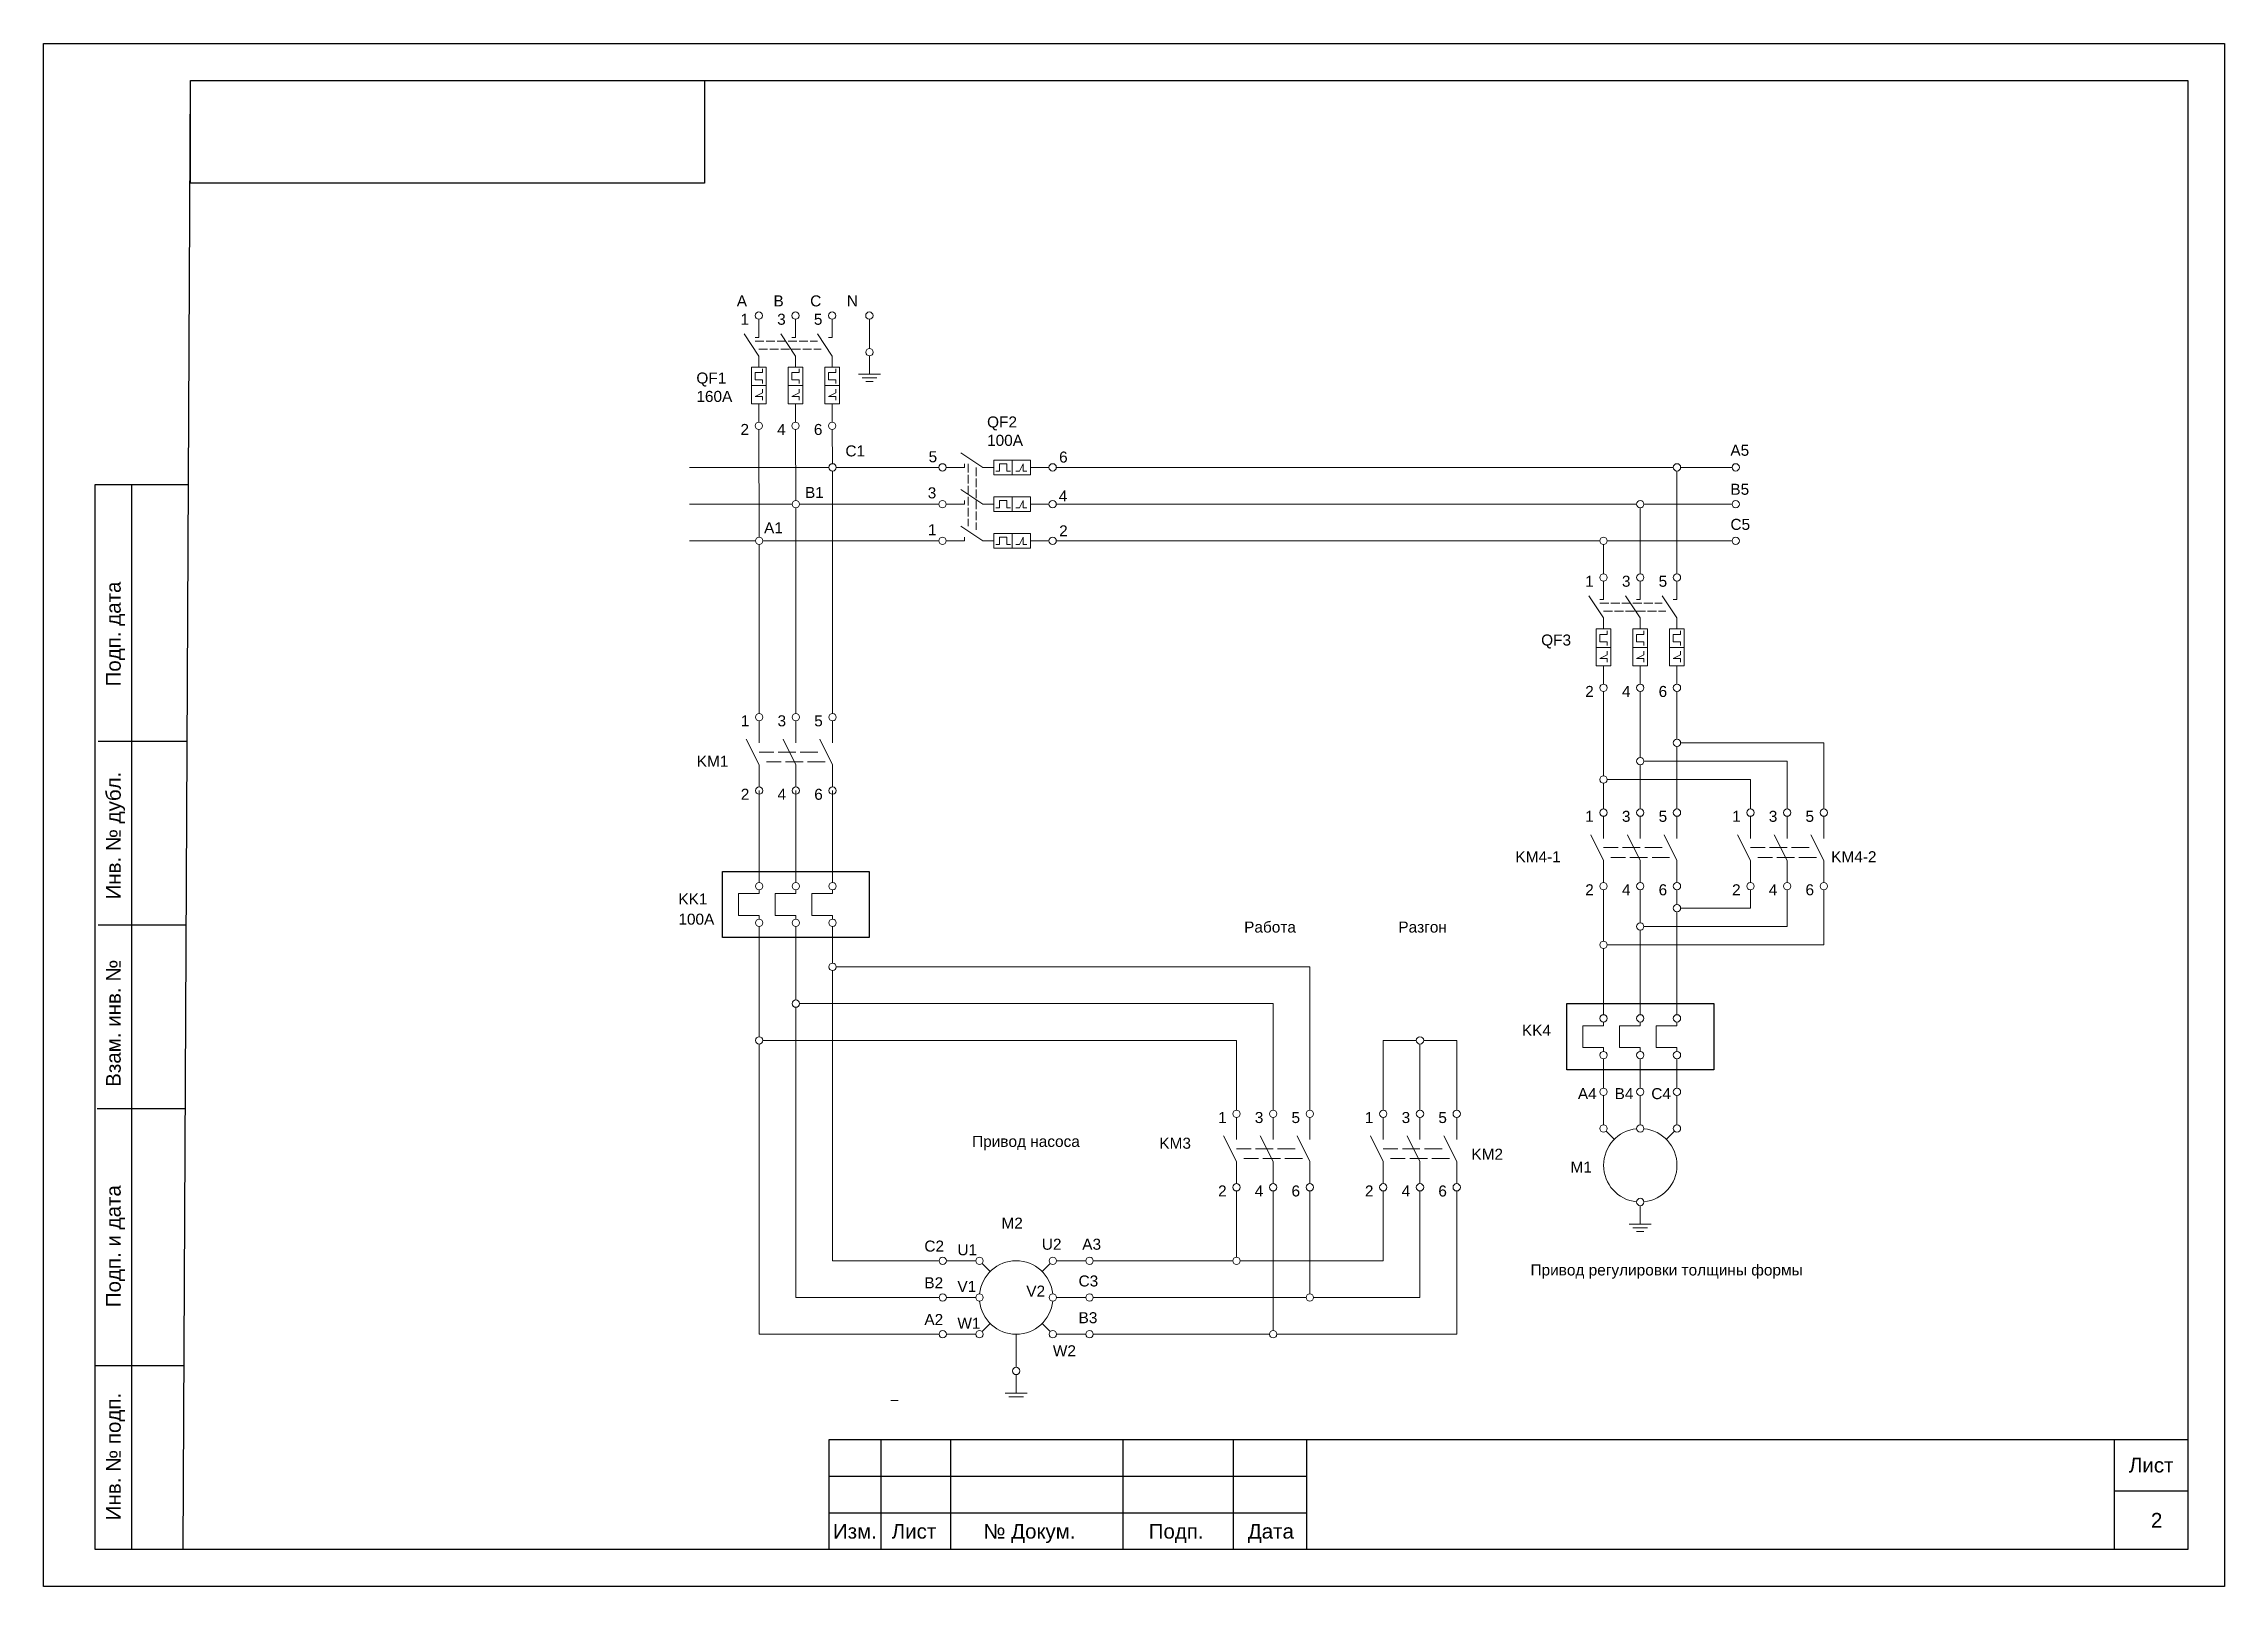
# Model space of a CAD drawing. Header units: millimetres. Extents: x 1674 to 4134, y 3039 to 4116.
# Drawn here: x 1999 to 2296, y 3615.5 to 3825.5 of the extents above; entities that cross this region are included whole.
import ezdxf

# ---------------------------------------------------------------- set-up
doc = ezdxf.new("R2010")
doc.units = ezdxf.units.MM
doc.linetypes.add('ACAD_ISO02W100', pattern=[15, 12, -3])
doc.layers.add('Аппаратура', color=7, linetype='Continuous', lineweight=20)
doc.layers.add('Рамки', color=7, linetype='Continuous', lineweight=25)
doc.styles.get("Standard").update_dxf_attribs({"font": 'arial.ttf'})

msp = doc.modelspace()

# ---------------------------------------------------------------- texts
at = {"layer": 'Аппаратура'}
for s, p in [('A', (2093.4, 3789.73)), ('B', (2098.4, 3789.73)), ('C', (2103.4, 3789.73)), ('N', (2108.4, 3789.73)), ('1', (2093.9, 3787.23)), ('3', (2098.9, 3787.23)), ('5', (2103.9, 3787.23)), ('QF1', (2087.9, 3779.23)), ('160A', (2087.9, 3776.73)), ('2', (2093.9, 3772.23)), ('4', (2098.9, 3772.23)), ('6', (2103.9, 3772.23)), ('QF2', (2127.49, 3773.25)), ('100A', (2127.49, 3770.75)), ('C1', (2108.2, 3769.31)), ('5', (2119.53, 3768.52)), ('6', (2137.3, 3768.47)), ('A5', (2228.72, 3769.4)), ('B1', (2102.69, 3763.65)), ('3', (2119.41, 3763.6)), ('4', (2137.26, 3763.18)), ('B5', (2228.72, 3764.09)), ('A1', (2097.12, 3758.84)), ('1', (2119.44, 3758.58)), ('C5', (2228.73, 3759.31)), ('2', (2137.3, 3758.43)), ('1', (2208.95, 3751.57)), ('3', (2213.95, 3751.57)), ('5', (2218.95, 3751.57)), ('QF3', (2202.95, 3743.57)), ('2', (2208.95, 3736.57)), ('4', (2213.95, 3736.57)), ('6', (2218.95, 3736.57)), ('1', (2093.95, 3732.57)), ('3', (2098.95, 3732.57)), ('5', (2103.95, 3732.57)), ('KM1', (2087.95, 3727.07)), ('2', (2093.95, 3722.57)), ('4', (2098.95, 3722.57)), ('6', (2103.95, 3722.57)), ('1', (2208.95, 3719.57)), ('3', (2213.95, 3719.57)), ('5', (2218.95, 3719.57)), ('1', (2228.95, 3719.57)), ('3', (2233.95, 3719.57)), ('5', (2238.95, 3719.57)), ('KM4-1', (2199.45, 3714.07)), ('KM4-2', (2242.45, 3714.07)), ('KK1', (2085.45, 3708.32)), ('2', (2208.95, 3709.57)), ('4', (2213.95, 3709.57)), ('6', (2218.95, 3709.57)), ('2', (2228.95, 3709.57)), ('4', (2233.95, 3709.57)), ('6', (2238.95, 3709.57)), ('100A', (2085.45, 3705.57)), ('Работа', (2162.5, 3704.5)), ('Разгон', (2183.5, 3704.5)), ('KK4', (2200.33, 3690.44)), ('A4', (2207.95, 3681.82)), ('B4', (2212.95, 3681.82)), ('C4', (2217.95, 3681.82)), ('1', (2158.95, 3678.57)), ('3', (2163.95, 3678.57)), ('5', (2168.95, 3678.57)), ('1', (2178.95, 3678.57)), ('3', (2183.95, 3678.57)), ('5', (2188.95, 3678.57)), ('Привод насоса', (2125.45, 3675.32)), ('KM3', (2150.95, 3675.07)), ('KM2', (2193.45, 3673.57)), ('M1', (2206.95, 3671.82)), ('2', (2158.95, 3668.57)), ('4', (2163.95, 3668.57)), ('6', (2168.95, 3668.57)), ('2', (2178.95, 3668.57)), ('4', (2183.95, 3668.57)), ('6', (2188.95, 3668.57)), ('M2', (2129.45, 3664.19)), ('C2', (2118.95, 3661.07)), ('U1', (2123.45, 3660.57)), ('U2', (2134.95, 3661.32)), ('A3', (2140.45, 3661.32)), ('Привод регулировки толщины формы', (2201.5, 3657.82)), ('B2', (2118.95, 3656.07)), ('V1', (2123.45, 3655.57)), ('V2', (2132.83, 3654.94)), ('C3', (2139.95, 3656.32)), ('A2', (2118.95, 3651.07)), ('W1', (2123.45, 3650.57)), ('B3', (2139.95, 3651.32)), ('W2', (2136.45, 3646.82))]:
    msp.add_text(s, height=1.5, dxfattribs=at).set_placement(p)
at = {"layer": 'Рамки'}
for s, p in [('Подп. дата', (2009.5, 3738)), ('Инв. № дубл.', (2009.5, 3709)), ('Взам. инв. №', (2009.5, 3683.5)), ('Подп. и дата', (2009.5, 3653.5)), ('Инв. № подп.', (2009.5, 3624.5))]:
    msp.add_text(s, height=2, rotation=90, dxfattribs=at).set_placement(p)
for s, p in [('Лист', (2283, 3631)), ('Изм.', (2106.5, 3622)), ('Лист', (2114.5, 3622)), ('№ Докум.', (2127, 3622)), ('Подп.', (2149.5, 3622)), ('Дата', (2163, 3622)), ('2', (2286, 3623.5))]:
    msp.add_text(s, height=2, dxfattribs=at).set_placement(p)

# ---------------------------------------------------------------- linework, layer by layer
at = {"layer": 'Аппаратура'}
for p, q in [((2096.4, 3785.48), (2096.4, 3787.98)), ((2101.4, 3785.48), (2101.4, 3787.98)), ((2106.4, 3785.48), (2106.4, 3787.98)), ((2111.47, 3787.98), (2111.48, 3783.99)), ((2096.4, 3782.98), (2094.4, 3785.98)), ((2095.9, 3785.48), (2096.4, 3785.48)), ((2101.4, 3782.98), (2099.4, 3785.98)), ((2100.9, 3785.48), (2101.4, 3785.48)), ((2106.4, 3782.98), (2104.4, 3785.98)), ((2105.9, 3785.48), (2106.4, 3785.48)), ((2096.4, 3781.48), (2096.4, 3782.98)), ((2096.9, 3781.23), (2096.9, 3780.73)), ((2101.4, 3781.48), (2101.4, 3782.98)), ((2101.9, 3781.23), (2101.9, 3780.73)), ((2106.4, 3781.48), (2106.4, 3782.98)), ((2106.9, 3781.23), (2106.9, 3780.73)), ((2111.48, 3780.49), (2111.48, 3782.99)), ((2095.4, 3778.98), (2097.4, 3778.98)), ((2096.9, 3780.73), (2095.9, 3780.73)), ((2095.9, 3780.73), (2095.9, 3779.73)), ((2095.9, 3779.73), (2096.9, 3779.73)), ((2095.9, 3777.48), (2096.9, 3777.98)), ((2096.9, 3779.73), (2096.9, 3779.23)), ((2096.9, 3777.98), (2096.9, 3778.48)), ((2100.4, 3778.98), (2102.4, 3778.98)), ((2101.9, 3780.73), (2100.9, 3780.73)), ((2100.9, 3780.73), (2100.9, 3779.73)), ((2100.9, 3779.73), (2101.9, 3779.73)), ((2100.9, 3777.48), (2101.9, 3777.98)), ((2101.9, 3779.73), (2101.9, 3779.23)), ((2101.9, 3777.98), (2101.9, 3778.48)), ((2105.4, 3778.98), (2107.4, 3778.98)), ((2106.9, 3780.73), (2105.9, 3780.73)), ((2105.9, 3780.73), (2105.9, 3779.73)), ((2105.9, 3779.73), (2106.9, 3779.73)), ((2105.9, 3777.48), (2106.9, 3777.98)), ((2106.9, 3779.73), (2106.9, 3779.23)), ((2106.9, 3777.98), (2106.9, 3778.48)), ((2112.98, 3780.49), (2109.98, 3780.49)), ((2112.48, 3779.99), (2110.48, 3779.99)), ((2111.98, 3779.49), (2110.98, 3779.49)), ((2096.9, 3777.48), (2095.9, 3777.48)), ((2096.4, 3776.48), (2096.4, 3773.98)), ((2096.9, 3776.98), (2096.9, 3777.48)), ((2101.9, 3777.48), (2100.9, 3777.48)), ((2101.4, 3776.48), (2101.4, 3773.98)), ((2101.9, 3776.98), (2101.9, 3777.48)), ((2106.9, 3777.48), (2105.9, 3777.48)), ((2106.4, 3776.48), (2106.4, 3773.98)), ((2106.9, 3776.98), (2106.9, 3777.48)), ((2096.4, 3772.98), (2096.45, 3758.32)), ((2101.4, 3772.98), (2101.45, 3763.32)), ((2106.4, 3772.98), (2106.45, 3768.32)), ((2126.92, 3767.82), (2123.92, 3769.82)), ((2086.95, 3767.82), (2105.95, 3767.82)), ((2106.45, 3767.32), (2106.45, 3734.32)), ((2106.95, 3767.82), (2120.92, 3767.82)), ((2124.42, 3767.82), (2121.92, 3767.82)), ((2124.42, 3768.32), (2124.42, 3767.82)), ((2128.42, 3767.82), (2126.92, 3767.82)), ((2128.67, 3767.32), (2129.17, 3767.32)), ((2129.17, 3767.32), (2129.17, 3768.32)), ((2129.17, 3768.32), (2130.17, 3768.32)), ((2130.17, 3768.32), (2130.17, 3767.32)), ((2130.17, 3767.32), (2130.67, 3767.32)), ((2130.92, 3768.82), (2130.92, 3766.82)), ((2131.92, 3767.32), (2131.42, 3767.32)), ((2132.42, 3768.32), (2131.92, 3767.32)), ((2132.42, 3767.32), (2132.42, 3768.32)), ((2132.92, 3767.32), (2132.42, 3767.32)), ((2133.42, 3767.82), (2135.92, 3767.82)), ((2136.92, 3767.82), (2220.95, 3767.82)), ((2221.45, 3767.32), (2221.45, 3753.32)), ((2221.95, 3767.82), (2228.95, 3767.82)), ((2221.95, 3767.82), (2228.95, 3767.82)), ((2126.92, 3762.82), (2123.92, 3764.82)), ((2124.42, 3763.32), (2124.42, 3762.82)), ((2129.17, 3762.32), (2129.17, 3763.32)), ((2129.17, 3763.32), (2130.17, 3763.32)), ((2130.17, 3763.32), (2130.17, 3762.32)), ((2130.92, 3763.82), (2130.92, 3761.82)), ((2132.42, 3763.32), (2131.92, 3762.32)), ((2132.42, 3762.32), (2132.42, 3763.32)), ((2100.95, 3762.82), (2086.95, 3762.82)), ((2101.45, 3762.32), (2101.45, 3734.32)), ((2101.95, 3762.82), (2120.92, 3762.82)), ((2124.42, 3762.82), (2121.92, 3762.82)), ((2128.42, 3762.82), (2126.92, 3762.82)), ((2128.67, 3762.32), (2129.17, 3762.32)), ((2130.17, 3762.32), (2130.67, 3762.32)), ((2131.92, 3762.32), (2131.42, 3762.32)), ((2132.92, 3762.32), (2132.42, 3762.32)), ((2133.42, 3762.82), (2135.92, 3762.82)), ((2136.92, 3762.82), (2215.95, 3762.82)), ((2216.45, 3762.32), (2216.45, 3753.32)), ((2216.95, 3762.82), (2228.95, 3762.82)), ((2216.95, 3762.82), (2228.95, 3762.82)), ((2095.95, 3757.82), (2086.95, 3757.82)), ((2096.45, 3757.32), (2096.45, 3734.32)), ((2096.95, 3757.82), (2120.92, 3757.82)), ((2124.42, 3757.82), (2121.92, 3757.82)), ((2126.92, 3757.82), (2123.92, 3759.82)), ((2124.42, 3758.32), (2124.42, 3757.82)), ((2128.42, 3757.82), (2126.92, 3757.82)), ((2128.67, 3757.32), (2129.17, 3757.32)), ((2129.17, 3757.32), (2129.17, 3758.32)), ((2129.17, 3758.32), (2130.17, 3758.32)), ((2130.17, 3758.32), (2130.17, 3757.32)), ((2130.17, 3757.32), (2130.67, 3757.32)), ((2130.92, 3758.82), (2130.92, 3756.82)), ((2131.92, 3757.32), (2131.42, 3757.32)), ((2132.42, 3758.32), (2131.92, 3757.32)), ((2132.42, 3757.32), (2132.42, 3758.32)), ((2132.92, 3757.32), (2132.42, 3757.32)), ((2133.42, 3757.82), (2135.92, 3757.82)), ((2136.92, 3757.82), (2210.95, 3757.82)), ((2211.45, 3757.32), (2211.45, 3753.32)), ((2211.95, 3757.82), (2228.95, 3757.82)), ((2211.95, 3757.82), (2228.95, 3757.82)), ((2211.45, 3749.82), (2211.45, 3752.32)), ((2216.45, 3749.82), (2216.45, 3752.32)), ((2221.45, 3749.82), (2221.45, 3752.32)), ((2211.45, 3747.32), (2209.45, 3750.32)), ((2210.95, 3749.82), (2211.45, 3749.82)), ((2216.45, 3747.32), (2214.45, 3750.32)), ((2215.95, 3749.82), (2216.45, 3749.82)), ((2221.45, 3747.32), (2219.45, 3750.32)), ((2220.95, 3749.82), (2221.45, 3749.82)), ((2211.45, 3745.82), (2211.45, 3747.32)), ((2211.95, 3745.57), (2211.95, 3745.07)), ((2216.45, 3745.82), (2216.45, 3747.32)), ((2216.95, 3745.57), (2216.95, 3745.07)), ((2221.45, 3745.82), (2221.45, 3747.32)), ((2221.95, 3745.57), (2221.95, 3745.07)), ((2210.45, 3743.32), (2212.45, 3743.32)), ((2211.95, 3745.07), (2210.95, 3745.07)), ((2210.95, 3745.07), (2210.95, 3744.07)), ((2210.95, 3744.07), (2211.95, 3744.07)), ((2210.95, 3741.82), (2211.95, 3742.32)), ((2211.95, 3744.07), (2211.95, 3743.57)), ((2211.95, 3742.32), (2211.95, 3742.82)), ((2215.45, 3743.32), (2217.45, 3743.32)), ((2216.95, 3745.07), (2215.95, 3745.07)), ((2215.95, 3745.07), (2215.95, 3744.07)), ((2215.95, 3744.07), (2216.95, 3744.07)), ((2215.95, 3741.82), (2216.95, 3742.32)), ((2216.95, 3744.07), (2216.95, 3743.57)), ((2216.95, 3742.32), (2216.95, 3742.82)), ((2220.45, 3743.32), (2222.45, 3743.32)), ((2221.95, 3745.07), (2220.95, 3745.07)), ((2220.95, 3745.07), (2220.95, 3744.07)), ((2220.95, 3744.07), (2221.95, 3744.07)), ((2220.95, 3741.82), (2221.95, 3742.32)), ((2221.95, 3744.07), (2221.95, 3743.57)), ((2221.95, 3742.32), (2221.95, 3742.82)), ((2211.95, 3741.82), (2210.95, 3741.82)), ((2211.45, 3740.82), (2211.45, 3738.32)), ((2211.95, 3741.32), (2211.95, 3741.82)), ((2216.95, 3741.82), (2215.95, 3741.82)), ((2216.45, 3740.82), (2216.45, 3738.32)), ((2216.95, 3741.32), (2216.95, 3741.82)), ((2221.95, 3741.82), (2220.95, 3741.82)), ((2221.45, 3740.82), (2221.45, 3738.32)), ((2221.95, 3741.32), (2221.95, 3741.82)), ((2211.45, 3725.82), (2211.45, 3737.32)), ((2216.45, 3728.32), (2216.45, 3737.32)), ((2221.45, 3730.82), (2221.45, 3737.32)), ((2096.45, 3730.32), (2096.45, 3733.32)), ((2101.45, 3730.32), (2101.45, 3733.32)), ((2106.45, 3730.32), (2106.45, 3733.32)), ((2094.7, 3730.82), (2096.45, 3727.32)), ((2099.7, 3730.82), (2101.45, 3727.32)), ((2104.7, 3730.82), (2106.45, 3727.32)), ((2216.95, 3727.82), (2236.45, 3727.82)), ((2221.45, 3721.32), (2221.45, 3729.82)), ((2221.95, 3730.32), (2241.45, 3730.32)), ((2236.45, 3727.82), (2236.45, 3721.32)), ((2241.45, 3730.32), (2241.45, 3721.32)), ((2096.45, 3727.32), (2096.45, 3724.32)), ((2101.45, 3727.32), (2101.45, 3724.32)), ((2106.45, 3727.32), (2106.45, 3724.32)), ((2211.45, 3721.32), (2211.45, 3724.82)), ((2211.95, 3725.32), (2231.45, 3725.32)), ((2216.45, 3721.32), (2216.45, 3727.32)), ((2231.45, 3725.32), (2231.45, 3721.32)), ((2096.45, 3723.82), (2096.45, 3711.32)), ((2101.45, 3723.82), (2101.45, 3711.32)), ((2106.45, 3723.82), (2106.45, 3711.32)), ((2211.45, 3717.32), (2211.45, 3720.32)), ((2216.45, 3717.32), (2216.45, 3720.32)), ((2221.45, 3717.32), (2221.45, 3720.32)), ((2231.45, 3717.32), (2231.45, 3720.32)), ((2236.45, 3717.32), (2236.45, 3720.32)), ((2241.45, 3717.32), (2241.45, 3720.32)), ((2209.7, 3717.82), (2211.45, 3714.32)), ((2214.7, 3717.82), (2216.45, 3714.32)), ((2219.7, 3717.82), (2221.45, 3714.32)), ((2229.7, 3717.82), (2231.45, 3714.32)), ((2234.7, 3717.82), (2236.45, 3714.32)), ((2239.7, 3717.82), (2241.45, 3714.32)), ((2211.45, 3714.32), (2211.45, 3711.32)), ((2216.45, 3714.32), (2216.45, 3711.32)), ((2221.45, 3714.32), (2221.45, 3711.32)), ((2231.45, 3714.32), (2231.45, 3711.32)), ((2236.45, 3714.32), (2236.45, 3711.32)), ((2241.45, 3714.32), (2241.45, 3711.32)), ((2096.45, 3710.32), (2096.45, 3709.82)), ((2101.45, 3710.32), (2101.45, 3709.82)), ((2106.45, 3710.32), (2106.45, 3709.82)), ((2211.45, 3710.32), (2211.45, 3703.32)), ((2216.45, 3710.32), (2216.45, 3705.82)), ((2221.45, 3710.32), (2221.45, 3708.32)), ((2231.45, 3710.32), (2231.45, 3707.82)), ((2236.45, 3710.32), (2236.45, 3705.32)), ((2241.45, 3710.32), (2241.45, 3702.82)), ((2096.45, 3706.32), (2096.45, 3706.84)), ((2101.45, 3706.32), (2101.45, 3706.84)), ((2106.45, 3706.32), (2106.45, 3706.84)), ((2221.45, 3707.32), (2221.45, 3693.32)), ((2231.45, 3707.82), (2221.95, 3707.82)), ((2096.45, 3705.32), (2096.45, 3690.32)), ((2101.45, 3705.32), (2101.45, 3695.32)), ((2106.45, 3705.32), (2106.45, 3700.32)), ((2216.45, 3704.82), (2216.45, 3693.32)), ((2236.45, 3705.32), (2216.95, 3705.32)), ((2211.45, 3702.32), (2211.45, 3693.32)), ((2241.45, 3702.82), (2211.95, 3702.82)), ((2106.45, 3699.32), (2106.45, 3659.82)), ((2171.45, 3699.82), (2106.95, 3699.82)), ((2171.45, 3680.32), (2171.45, 3699.82)), ((2166.45, 3694.82), (2101.95, 3694.82)), ((2166.45, 3680.32), (2166.45, 3694.82)), ((2101.45, 3694.32), (2101.45, 3654.82)), ((2211.45, 3692.32), (2211.45, 3691.82)), ((2216.45, 3692.32), (2216.45, 3691.82)), ((2221.45, 3692.32), (2221.45, 3691.82)), ((2096.45, 3689.32), (2096.45, 3649.82)), ((2161.45, 3689.82), (2096.95, 3689.82)), ((2161.45, 3680.32), (2161.45, 3689.82)), ((2181.45, 3680.32), (2181.45, 3689.82)), ((2181.45, 3689.82), (2185.95, 3689.82)), ((2186.45, 3689.32), (2186.45, 3680.32)), ((2186.95, 3689.82), (2191.45, 3689.82)), ((2191.45, 3689.82), (2191.45, 3680.32)), ((2211.45, 3688.32), (2211.45, 3688.84)), ((2216.45, 3688.32), (2216.45, 3688.84)), ((2221.45, 3688.32), (2221.45, 3688.84)), ((2211.45, 3687.32), (2211.45, 3683.32)), ((2216.45, 3687.32), (2216.45, 3683.32)), ((2221.45, 3687.32), (2221.45, 3683.32)), ((2211.45, 3682.32), (2211.45, 3678.32)), ((2216.45, 3682.32), (2216.45, 3678.32)), ((2221.45, 3682.32), (2221.45, 3678.32)), ((2161.45, 3676.32), (2161.45, 3679.32)), ((2166.45, 3676.32), (2166.45, 3679.32)), ((2171.45, 3676.32), (2171.45, 3679.32)), ((2181.45, 3676.32), (2181.45, 3679.32)), ((2186.45, 3676.32), (2186.45, 3679.32)), ((2191.45, 3676.32), (2191.45, 3679.32)), ((2211.8, 3677.46), (2212.92, 3676.35)), ((2219.99, 3676.35), (2221.1, 3677.46)), ((2159.7, 3676.82), (2161.45, 3673.32)), ((2164.7, 3676.82), (2166.45, 3673.32)), ((2169.7, 3676.82), (2171.45, 3673.32)), ((2179.7, 3676.82), (2181.45, 3673.32)), ((2184.7, 3676.82), (2186.45, 3673.32)), ((2189.7, 3676.82), (2191.45, 3673.32)), ((2161.45, 3673.32), (2161.45, 3670.32)), ((2166.45, 3673.32), (2166.45, 3670.32)), ((2171.45, 3673.32), (2171.45, 3670.32)), ((2181.45, 3673.32), (2181.45, 3670.32)), ((2186.45, 3673.32), (2186.45, 3670.32)), ((2191.45, 3673.32), (2191.45, 3670.32)), ((2161.45, 3669.32), (2161.45, 3660.32)), ((2166.45, 3669.32), (2166.45, 3650.32)), ((2171.45, 3669.32), (2171.45, 3655.32)), ((2181.45, 3669.32), (2181.45, 3659.82)), ((2186.45, 3669.32), (2186.45, 3654.82)), ((2191.45, 3669.32), (2191.45, 3649.82)), ((2216.45, 3664.82), (2216.45, 3667.32)), ((2217.95, 3664.82), (2214.95, 3664.82)), ((2217.45, 3664.32), (2215.45, 3664.32)), ((2216.95, 3663.82), (2215.95, 3663.82)), ((2106.45, 3659.82), (2120.95, 3659.82)), ((2121.95, 3659.82), (2125.95, 3659.82)), ((2126.8, 3659.46), (2127.92, 3658.35)), ((2134.99, 3658.35), (2136.1, 3659.46)), ((2136.95, 3659.82), (2140.95, 3659.82)), ((2160.95, 3659.82), (2141.95, 3659.82)), ((2161.95, 3659.82), (2181.45, 3659.82)), ((2101.45, 3654.82), (2120.95, 3654.82)), ((2121.95, 3654.82), (2125.95, 3654.82)), ((2136.95, 3654.82), (2140.95, 3654.82)), ((2170.95, 3654.82), (2141.95, 3654.82)), ((2171.95, 3654.82), (2186.45, 3654.82)), ((2126.8, 3650.17), (2127.92, 3651.28)), ((2134.99, 3651.28), (2136.1, 3650.17)), ((2096.45, 3649.82), (2120.95, 3649.82)), ((2125.95, 3649.82), (2121.95, 3649.82)), ((2131.45, 3649.82), (2131.45, 3645.32)), ((2140.95, 3649.82), (2136.95, 3649.82)), ((2165.95, 3649.82), (2141.95, 3649.82)), ((2166.95, 3649.82), (2191.45, 3649.82)), ((2131.45, 3641.82), (2131.45, 3644.32)), ((2132.95, 3641.82), (2129.95, 3641.82)), ((2132.45, 3641.32), (2130.45, 3641.32)), ((2115.39, 3640.82), (2114.39, 3640.82))]:
    msp.add_line(p, q, dxfattribs=at)
at = {"layer": 'Аппаратура', "linetype": 'ACAD_ISO02W100', "ltscale": 0.1}
for p, q in [((2095.9, 3784.98), (2104.4, 3784.98)), ((2096.4, 3783.9), (2104.9, 3783.9)), ((2124.92, 3768.32), (2124.92, 3759.82)), ((2126, 3767.82), (2126, 3759.32)), ((2210.95, 3749.32), (2219.45, 3749.32)), ((2211.45, 3748.24), (2219.95, 3748.24))]:
    msp.add_line(p, q, dxfattribs=at)
at = {"layer": 'Аппаратура', "linetype": 'ACAD_ISO02W100', "ltscale": 0.2}
for p, q in [((2104.45, 3729.07), (2096.45, 3729.07)), ((2105.45, 3727.72), (2097.45, 3727.72)), ((2219.45, 3716.07), (2211.45, 3716.07)), ((2239.45, 3716.07), (2231.45, 3716.07)), ((2220.45, 3714.72), (2212.45, 3714.72)), ((2240.45, 3714.72), (2232.45, 3714.72)), ((2169.45, 3675.07), (2161.45, 3675.07)), ((2189.45, 3675.07), (2181.45, 3675.07)), ((2170.45, 3673.72), (2162.45, 3673.72)), ((2190.45, 3673.72), (2182.45, 3673.72))]:
    msp.add_line(p, q, dxfattribs=at)
at = {"layer": 'Аппаратура'}
for points in [[(2095.4, 3781.48), (2097.4, 3781.48), (2097.4, 3776.48), (2095.4, 3776.48)], [(2100.4, 3781.48), (2102.4, 3781.48), (2102.4, 3776.48), (2100.4, 3776.48)], [(2105.4, 3781.48), (2107.4, 3781.48), (2107.4, 3776.48), (2105.4, 3776.48)], [(2128.42, 3768.82), (2128.42, 3766.82), (2133.42, 3766.82), (2133.42, 3768.82)], [(2128.42, 3763.82), (2128.42, 3761.82), (2133.42, 3761.82), (2133.42, 3763.82)], [(2128.42, 3758.82), (2128.42, 3756.82), (2133.42, 3756.82), (2133.42, 3758.82)], [(2210.45, 3745.82), (2212.45, 3745.82), (2212.45, 3740.82), (2210.45, 3740.82)], [(2215.45, 3745.82), (2217.45, 3745.82), (2217.45, 3740.82), (2215.45, 3740.82)], [(2220.45, 3745.82), (2222.45, 3745.82), (2222.45, 3740.82), (2220.45, 3740.82)]]:
    msp.add_lwpolyline(points, close=True, dxfattribs=at)
at = {"layer": 'Аппаратура', "lineweight": 30}
for points in [[(2091.45, 3703.82), (2091.45, 3712.82), (2111.45, 3712.82), (2111.45, 3703.82)], [(2206.45, 3685.82), (2206.45, 3694.82), (2226.45, 3694.82), (2226.45, 3685.82)]]:
    msp.add_lwpolyline(points, close=True, dxfattribs=at)
at = {"layer": 'Аппаратура'}
for points in [[(2096.45, 3706.84), (2093.62, 3706.84), (2093.62, 3709.81), (2096.45, 3709.81)], [(2101.45, 3706.84), (2098.62, 3706.84), (2098.62, 3709.81), (2101.45, 3709.81)], [(2106.45, 3706.84), (2103.62, 3706.84), (2103.62, 3709.81), (2106.45, 3709.81)], [(2211.45, 3688.84), (2208.62, 3688.84), (2208.62, 3691.81), (2211.45, 3691.81)], [(2216.45, 3688.84), (2213.62, 3688.84), (2213.62, 3691.81), (2216.45, 3691.81)], [(2221.45, 3688.84), (2218.62, 3688.84), (2218.62, 3691.81), (2221.45, 3691.81)]]:
    msp.add_lwpolyline(points, dxfattribs=at)
for centre in [(2096.4, 3788.48), (2101.4, 3788.48), (2106.4, 3788.48), (2111.46, 3788.48), (2111.48, 3783.49), (2096.4, 3773.48), (2101.4, 3773.48), (2106.4, 3773.48), (2106.45, 3767.82), (2121.42, 3767.82), (2136.42, 3767.82), (2221.45, 3767.82), (2229.45, 3767.82), (2101.45, 3762.82), (2121.42, 3762.82), (2136.42, 3762.82), (2216.45, 3762.82), (2229.45, 3762.82), (2096.45, 3757.82), (2121.42, 3757.82), (2136.42, 3757.82), (2211.45, 3757.82), (2229.45, 3757.82), (2211.45, 3752.82), (2216.45, 3752.82), (2221.45, 3752.82), (2211.45, 3737.82), (2216.45, 3737.82), (2221.45, 3737.82), (2096.45, 3733.82), (2101.45, 3733.82), (2106.45, 3733.82), (2221.45, 3730.32), (2216.45, 3727.82), (2211.45, 3725.32), (2096.45, 3723.82), (2101.45, 3723.82), (2106.45, 3723.82), (2211.45, 3720.82), (2216.45, 3720.82), (2221.45, 3720.82), (2231.45, 3720.82), (2236.45, 3720.82), (2241.45, 3720.82), (2096.45, 3710.82), (2101.45, 3710.82), (2106.45, 3710.82), (2211.45, 3710.82), (2216.45, 3710.82), (2221.45, 3710.82), (2231.45, 3710.82), (2236.45, 3710.82), (2241.45, 3710.82), (2221.45, 3707.82), (2096.45, 3705.82), (2101.45, 3705.82), (2106.45, 3705.82), (2216.45, 3705.32), (2211.45, 3702.82), (2106.45, 3699.82), (2101.45, 3694.82), (2211.45, 3692.82), (2216.45, 3692.82), (2221.45, 3692.82), (2096.45, 3689.82), (2186.45, 3689.82), (2211.45, 3687.82), (2216.45, 3687.82), (2221.45, 3687.82), (2211.45, 3682.82), (2216.45, 3682.82), (2221.45, 3682.82), (2161.45, 3679.82), (2166.45, 3679.82), (2171.45, 3679.82), (2181.45, 3679.82), (2186.45, 3679.82), (2191.45, 3679.82), (2211.45, 3677.82), (2216.45, 3677.82), (2221.45, 3677.82), (2161.45, 3669.82), (2166.45, 3669.82), (2171.45, 3669.82), (2181.45, 3669.82), (2186.45, 3669.82), (2191.45, 3669.82), (2216.45, 3667.82), (2121.45, 3659.82), (2126.45, 3659.82), (2136.45, 3659.82), (2141.45, 3659.82), (2161.45, 3659.82), (2121.45, 3654.82), (2126.45, 3654.82), (2136.45, 3654.82), (2141.45, 3654.82), (2171.45, 3654.82), (2121.45, 3649.82), (2126.45, 3649.82), (2136.45, 3649.82), (2141.45, 3649.82), (2166.45, 3649.82), (2131.45, 3644.82)]:
    msp.add_circle(centre, 0.5, dxfattribs=at)
for centre, start, end in [((2216.45, 3672.82), 95.732, 264.268), ((2216.45, 3672.82), 275.732, 84.268), ((2131.45, 3654.82), 5.732, 174.268), ((2131.45, 3654.82), 185.732, 354.268)]:
    msp.add_arc(centre, 5, start, end, dxfattribs=at)
at = {"layer": 'Рамки'}
for p, q in [((2018, 3620.5), (2019, 3820.5)), ((2019, 3820.5), (2291, 3820.5)), ((2291, 3820.5), (2291, 3620.5)), ((2006, 3765.5), (2018.72, 3765.5)), ((2006, 3620.5), (2006, 3765.5)), ((2011, 3620.5), (2011, 3765.5)), ((2018.42, 3730.5), (2006.42, 3730.5)), ((2018.42, 3705.5), (2006.42, 3705.5)), ((2018.3, 3680.5), (2006.3, 3680.5)), ((2018.12, 3645.5), (2006.12, 3645.5)), ((2018.12, 3645.5), (2006.12, 3645.5)), ((2018.12, 3645.5), (2006.12, 3645.5)), ((2113, 3635.5), (2113, 3620.5)), ((2122.5, 3635.5), (2122.5, 3620.5)), ((2146, 3635.5), (2146, 3620.5)), ((2161, 3635.5), (2161, 3620.5)), ((2281, 3635.5), (2281, 3620.5)), ((2106, 3630.5), (2171, 3630.5)), ((2281, 3628.5), (2291, 3628.5)), ((2106, 3625.5), (2171, 3625.5)), ((2018, 3620.5), (2006, 3620.5)), ((2291, 3620.5), (2018, 3620.5))]:
    msp.add_line(p, q, dxfattribs=at)
for points in [[(1999, 3825.5), (2296, 3825.5), (2296, 3615.5), (1999, 3615.5)], [(2019, 3820.5), (2089, 3820.5), (2089, 3806.5), (2019, 3806.5)], [(2106, 3620.5), (2106, 3635.5), (2291, 3635.5), (2291, 3620.5)], [(2106, 3635.5), (2171, 3635.5), (2171, 3620.5), (2106, 3620.5)]]:
    msp.add_lwpolyline(points, close=True, dxfattribs=at)

msp.set_redraw_order([(e.dxf.handle, doc.entitydb.next_handle()) for e in msp.query("TEXT MTEXT ATTDEF DIMENSION ARC_DIMENSION")])  # texts and dimensions are drawn at this point

doc.saveas('drawing.dxf')
